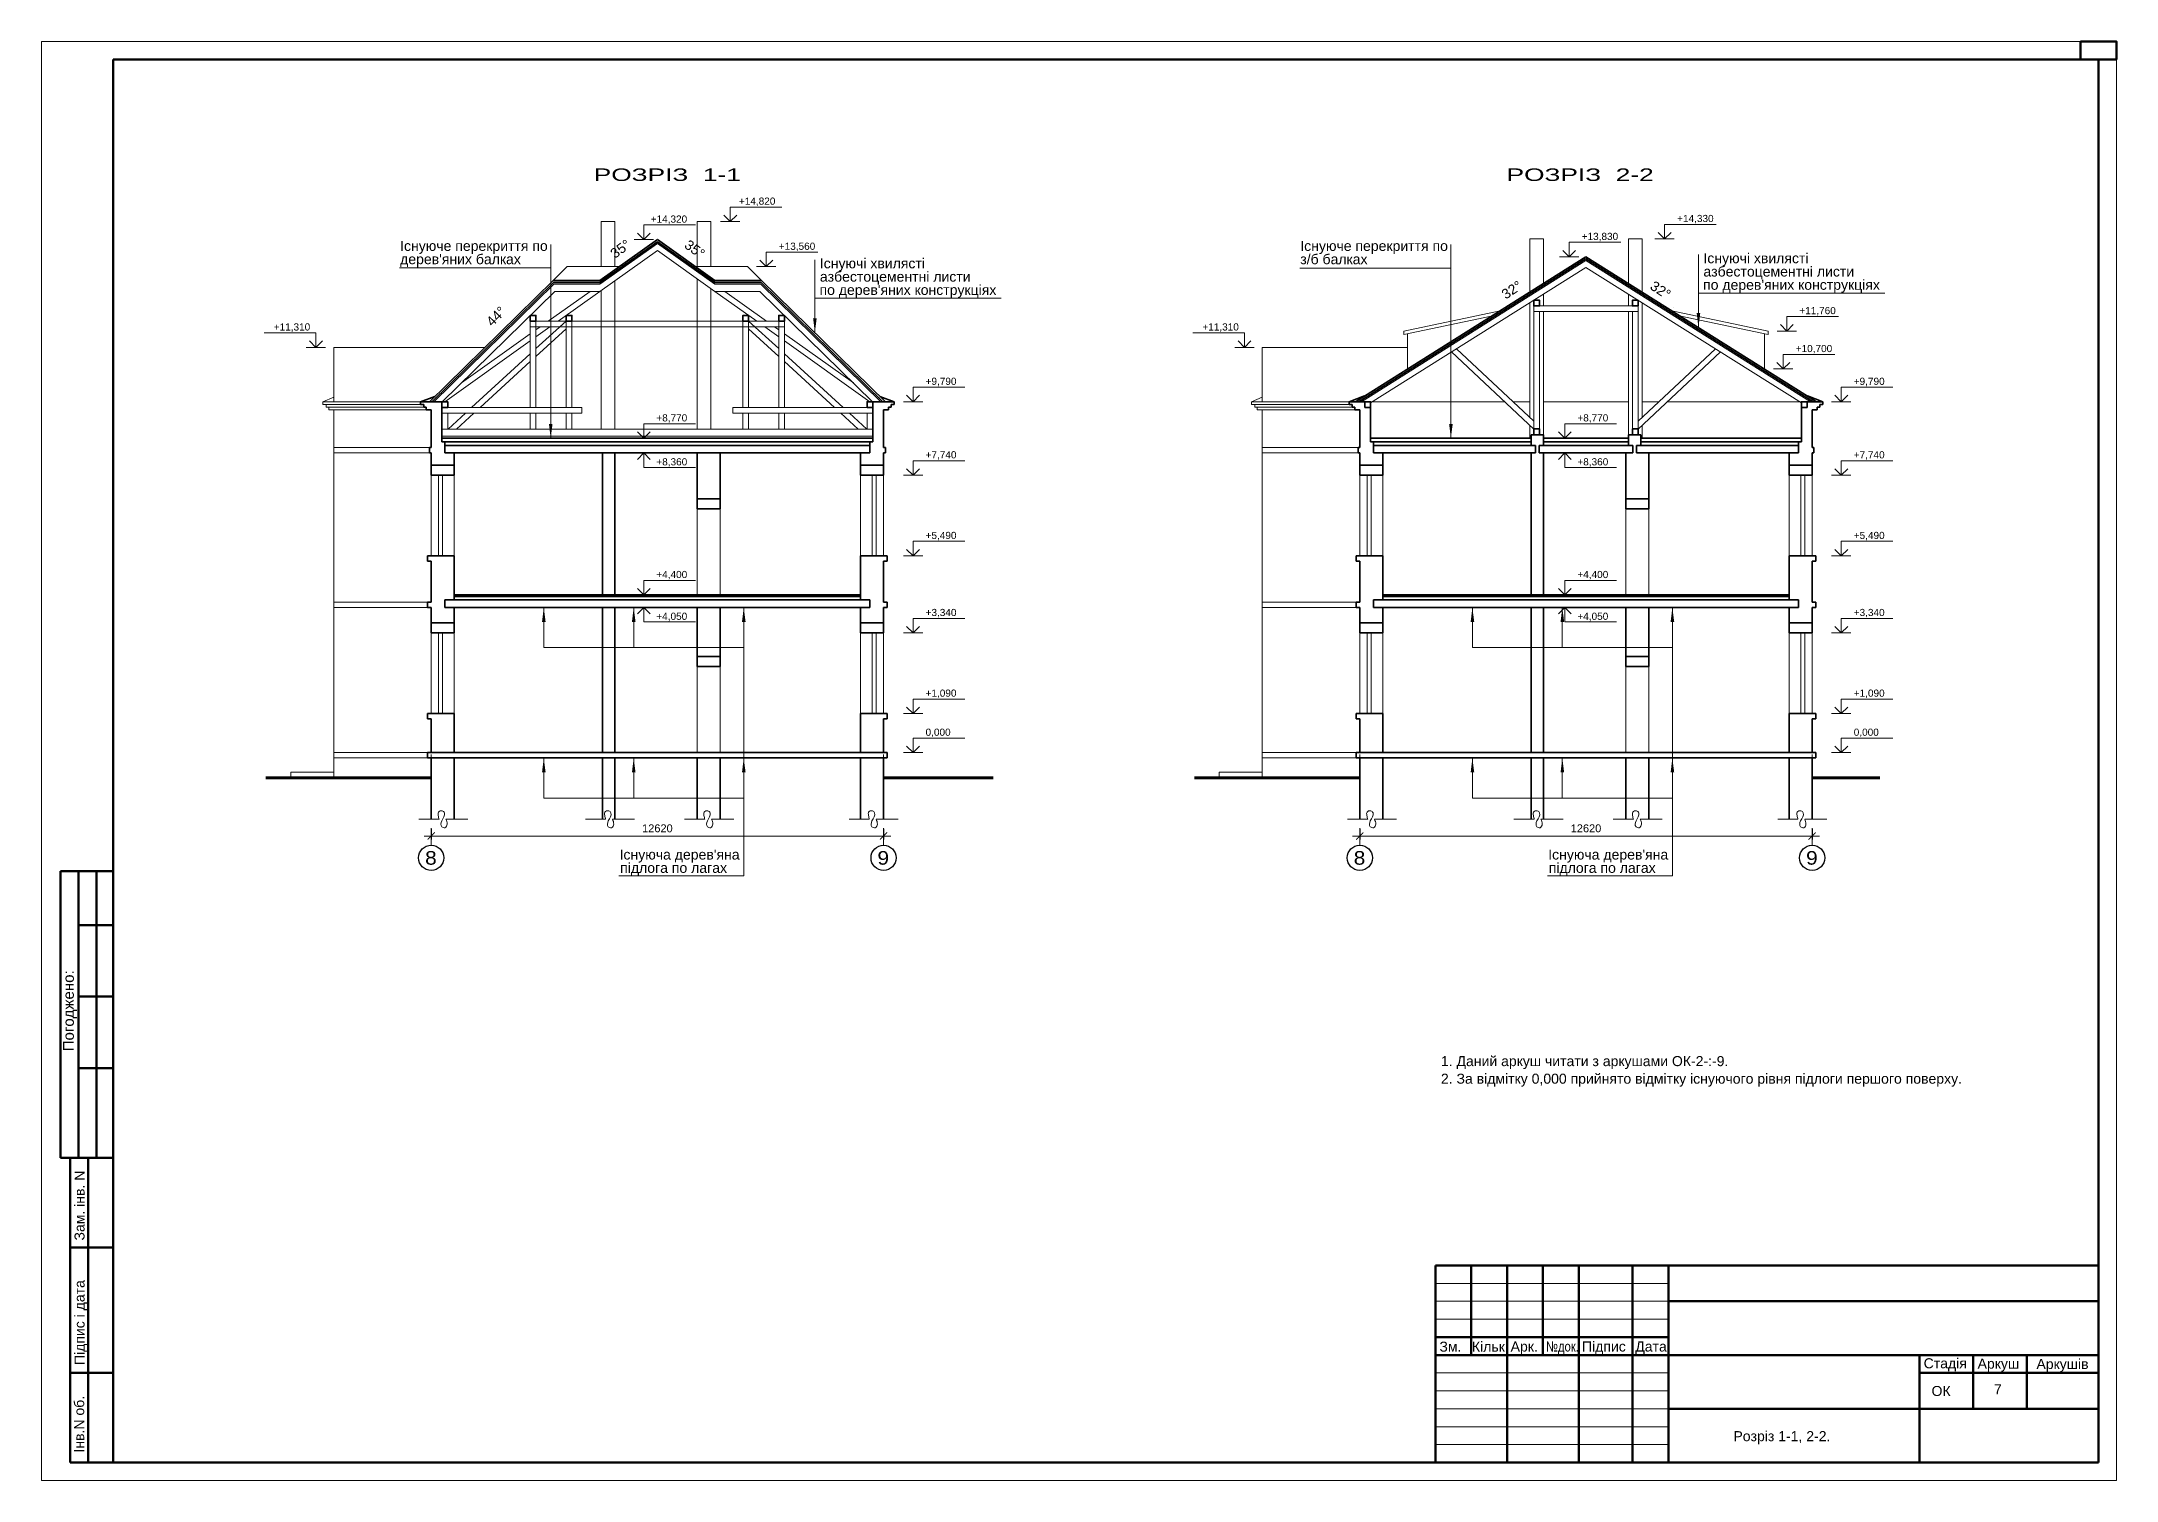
# Model space of a CAD drawing. Header units: millimetres. Extents: x 752233 to 2620908, y -654617 to -58944.
# Drawn here: x 1247107 to 1304997, y -312763 to -272613 of the extents above; entities that cross this region are included whole.
import ezdxf

# ---------------------------------------------------------------- set-up
doc = ezdxf.new("R2010")
doc.units = ezdxf.units.MM
doc.header["$LTSCALE"] = 90
doc.linetypes.add('DASHDOT', pattern=[25.4, 12.7, -6.35, 0, -6.35])
doc.layers.get('0').update_dxf_attribs({"lineweight": 15})
doc.layers.get('DefPoints').update_dxf_attribs({"color": 255, "lineweight": 9})
doc.layers.add('T', color=7, linetype='Continuous')
doc.styles.add('ar40', font='ar.shx', dxfattribs={"width": 0.8})
doc.styles.add('style2', font='ARIAL.TTF')
doc.styles.add('txt200', font='txt.shx', dxfattribs={"width": 0.9, "height": 200})
doc.dimstyles.new('ARKO_TICK_EXTLINES', dxfattribs={"dimscale": 100, "dimtxt": 2.2, "dimasz": 2, "dimexe": 1, "dimexo": 1, "dimgap": 1, "dimtad": 1, "dimdec": 0, "dimzin": 0, "dimtxsty": 'style2', "dimblk": 'ARCHTICK', "dimcen": 2, "dimdle": 2, "dimclrd": 5, "dimadec": 0, "dimazin": 0, "dimtfac": 1, "dimtdec": 0, "dimtix": 1, "dimtmove": 0, "dimatfit": 0, "dimfxl": 0, "dimtolj": 1, "dimtzin": 0, "dimlwd": 20, "dimarcsym": 0})

msp = doc.modelspace()

# ---------------------------------------------------------------- texts
at = {"color": 7, "linetype": 'Continuous', "style": 'style2'}
for s, p in [('Існуюче перекриття по', (1257111.7, -278455.6)), ('Існуюче перекриття по', (1282225.6, -278456)), ("дерев'яних балках", (1257111.7, -278826.6)), ('азбестоцементні листи', (1268821.9, -279313.6)), ('Існуючі хвилясті', (1268821.9, -278942.6)), ('з/б балках', (1282225.6, -278827)), ('азбестоцементні листи', (1293472.2, -279170.4)), ('Існуючі хвилясті', (1293472.2, -278799.4)), ("по дерев'яних конструкціях", (1268812.7, -279684)), ("по дерев'яних конструкціях", (1293462.9, -279540.7)), ("Існуюча дерев'яна", (1263235, -295437.9)), ("Існуюча дерев'яна", (1289142.5, -295437.9)), ('підлога по лагах', (1263251.3, -295808.9)), ('підлога по лагах', (1289158.7, -295808.9)), ('1. Даний аркуш читати з аркушами ОК-2-:-9.', (1286149, -301201.4)), ('2. За відмітку 0,000 прийнято відмітку існуючого рівня підлоги першого поверху.', (1286149, -301691.8)), ('Зм.', (1286107.2, -309168.8)), ('Кільк.', (1287013.6, -309170.1)), ('Арк.', (1288093.7, -309164.1)), ('Підпис', (1290085.1, -309164.1)), ('Дата', (1291571.4, -309164.1)), ('Стадія', (1299616.4, -309632.3)), ('Аркуш', (1301121.6, -309642.5)), ('Аркушів', (1302763.3, -309653.3)), ('ОК', (1299836.3, -310405.6)), ('7', (1301579.5, -310357.1)), ('Розріз 1-1, 2-2.', (1294309, -311665.8))]:
    msp.add_text(s, height=280, dxfattribs=at).set_placement(p)
for s, height, rotation, p in [('35%%D ', 275, 36.422858, (1263105, -278680.9)), ('35%%D ', 275, 323.577142, (1265016.1, -278344.5)), ('32%%D ', 275, 33.371343, (1287956.6, -279817.2)), ('32%%D ', 275, 326.628657, (1291958.1, -279502.8)), ('44%%D ', 275, 45.492779, (1259680.9, -280584.2)), ('Зам. iнв. N', 280, 90, (1248307.4, -306067.1)), ('Пiдпис i дата', 280, 90, (1248308.5, -309541.4)), ('Iнв.N об.', 280, 90, (1248297.5, -311984))]:
    msp.add_text(s, height=height, rotation=rotation, dxfattribs=at).set_placement(p)
for s, height, width, p in [('8', 380, 1.1, (1257808.1, -295581.3)), ('9', 380, 1.1, (1270428.1, -295581.3)), ('8', 380, 1.1, (1283715.6, -295581.3)), ('9', 380, 1.1, (1296335.6, -295581.3)), ('№док.', 280, 0.8, (1289079.2, -309164.1))]:
    msp.add_text(s, height=height, dxfattribs=dict(at, width=width)).set_placement(p)
at = {"color": 0, "lineweight": 15, "insert": (1247708.3, -300787.6), "char_height": 300, "attachment_point": 1, "rotation": 90, "style": 'txt200'}
msp.add_mtext('{\\fArial|b0|i0|c204|p34;\\W1;Погоджено:}', dxfattribs=at)
at = {"layer": 'T', "color": 7, "linetype": 'Continuous', "style": 'style2', "width": 1.5}
for s, p in [('РОЗРІЗ  1-1', (1262512.6, -276505)), ('РОЗРІЗ  2-2', (1287979.7, -276505))]:
    msp.add_text(s, height=350, dxfattribs=at).set_placement(p)

# ---------------------------------------------------------------- blocks, each defined once
blk = doc.blocks.new('otmet_tl')
at = {"color": 0, "linetype": 'ByBlock'}
for p, q in [((-16, 4.5), (0, 4.5)), ((-3, 0), (3, 0)), ((0, 0), (-2, 2)), ((0, 0), (0, 4.5)), ((2, 2), (0, 0))]:
    blk.add_line(p, q, dxfattribs=at)
at = {"color": 0, "linetype": 'ByBlock', "style": 'ar40', "width": 0.9}
blk.add_attdef('OTM', (-12.9, 5.7), '', height=2, dxfattribs=at)
blk = doc.blocks.new('_ArchTick')
at = {"color": 0, "linetype": 'ByBlock', "const_width": 0.15}
blk.add_lwpolyline([(-0.5, -0.5), (0.5, 0.5)], dxfattribs=at)
blk = doc.blocks.new('*D89')
at = {"color": 0, "lineweight": -2}
for p, q in [((1257979, -294581), (1257979, -294881)), ((1270599, -294581), (1270599, -294881))]:
    blk.add_line(p, q, dxfattribs=at)
at = {"color": 5, "lineweight": 20}
blk.add_line((1270799, -294781), (1257779, -294781), dxfattribs=at)
at = {"layer": 'DefPoints', "color": 0, "lineweight": 15}
for p in [(1257979, -294315), (1270599, -294378), (1257979, -294781)]:
    blk.add_point(p, dxfattribs=at)
at = {"color": 5, "lineweight": 20, "xscale": 200, "yscale": 200, "zscale": 200, "rotation": 180}
blk.add_blockref('_ArchTick', (1257979, -294781), dxfattribs=at)
at = {"color": 5, "lineweight": 20, "xscale": 200, "yscale": 200, "zscale": 200}
blk.add_blockref('_ArchTick', (1270599, -294781), dxfattribs=at)
at = {"color": 0, "lineweight": 15, "insert": (1264289, -294568), "char_height": 220, "attachment_point": 5, "style": 'style2'}
blk.add_mtext('\\A1;12620', dxfattribs=at)
blk = doc.blocks.new('*D90')
at = {"color": 0, "lineweight": -2}
for p, q in [((1283886, -294581), (1283886, -294881)), ((1296506, -294581), (1296506, -294881))]:
    blk.add_line(p, q, dxfattribs=at)
at = {"color": 5, "lineweight": 20}
blk.add_line((1296706, -294781), (1283686, -294781), dxfattribs=at)
at = {"layer": 'DefPoints', "color": 0, "lineweight": 15}
for p in [(1283886, -294315), (1296506, -294378), (1283886, -294781)]:
    blk.add_point(p, dxfattribs=at)
at = {"color": 5, "lineweight": 20, "xscale": 200, "yscale": 200, "zscale": 200, "rotation": 180}
blk.add_blockref('_ArchTick', (1283886, -294781), dxfattribs=at)
at = {"color": 5, "lineweight": 20, "xscale": 200, "yscale": 200, "zscale": 200}
blk.add_blockref('_ArchTick', (1296506, -294781), dxfattribs=at)
at = {"color": 0, "lineweight": 15, "insert": (1290196, -294568), "char_height": 220, "attachment_point": 5, "style": 'style2'}
blk.add_mtext('\\A1;12620', dxfattribs=at)

# ---------------------------------------------------------------- dimensions: what is measured, and where the dimension line sits
at = {"color": 250, "lineweight": 15}
for base, p1, p2, picture, middle in [((1257978.6, -294780.8), (1270598.6, -294378.4), (1257978.6, -294315), '*D89', (1264288.6, -294568.5)), ((1283886, -294780.8), (1296506, -294378.4), (1283886, -294315), '*D90', (1290196, -294568.5))]:
    dim = msp.add_linear_dim(base=base, p1=p1, p2=p2, dimstyle='ARKO_TICK_EXTLINES', override={"dimtmove": 1, "dimtfill": 1, "dimtfillclr": 7, "dimarcsym": 1}, dxfattribs=at)
    dim.commit()
    dim.dimension.update_dxf_attribs({"geometry": picture, "text_midpoint": middle})

# ---------------------------------------------------------------- linework, layer by layer
at = {"color": 250, "linetype": 'ByBlock', "ltscale": 4}
for p, q in [((1247106.5, -272613.1), (1247106.5, -312763.1)), ((1304996.5, -272613.1), (1247106.5, -272613.1)), ((1304996.5, -312763.1), (1304996.5, -272613.1)), ((1247106.5, -312763.1), (1304996.5, -312763.1))]:
    msp.add_line(p, q, dxfattribs=at)
at = {"color": 7, "lineweight": 50}
for p, q in [((1249106.5, -273113.1), (1249106.5, -312263.1)), ((1249106.5, -273113.1), (1304496.5, -273113.1)), ((1304496.5, -312263.1), (1304496.5, -273113.1)), ((1247636.4, -295765), (1249106.5, -295765)), ((1247636.4, -303760.5), (1247636.4, -295765)), ((1248136.4, -303760.5), (1248136.4, -295765)), ((1248636.4, -303760.5), (1248636.4, -295765)), ((1248136.4, -297265), (1249106.5, -297265)), ((1248136.4, -299260.5), (1249106.5, -299260.5)), ((1248136.4, -301260.5), (1249106.5, -301260.5)), ((1247636.4, -303760.5), (1249106.5, -303760.5)), ((1247906.5, -312263.1), (1247906.5, -303763.1)), ((1248406.5, -312263.1), (1248406.5, -303763.1)), ((1247906.5, -306263.1), (1249106.5, -306263.1)), ((1304496.5, -306763.1), (1285996.5, -306763.1)), ((1285996.5, -306763.1), (1304496.5, -306763.1)), ((1285996.5, -306763.1), (1285996.5, -312263.1)), ((1304496.5, -306763.1), (1285996.5, -306763.1)), ((1285996.5, -306763.1), (1285996.5, -312263.1)), ((1286996.5, -306763.1), (1286996.5, -309263.1)), ((1287996.5, -306763.1), (1287996.5, -312263.1)), ((1288996.5, -306763.1), (1288996.5, -309263.1)), ((1289996.5, -306763.1), (1289996.5, -312263.1)), ((1291496.5, -306763.1), (1291496.5, -312263.1)), ((1292496.5, -306763.1), (1292496.5, -312263.1)), ((1292496.5, -307763.1), (1304496.5, -307763.1)), ((1285996.5, -308763.1), (1292496.5, -308763.1)), ((1285996.5, -309263.1), (1304496.5, -309263.1)), ((1299496.5, -309263.1), (1299496.5, -312263.1)), ((1300996.5, -309263.1), (1300996.5, -310763.1)), ((1302496.5, -309263.1), (1302496.5, -310763.1)), ((1247906.5, -309763.1), (1249106.5, -309763.1)), ((1299496.5, -309763.1), (1304496.5, -309763.1)), ((1292496.5, -310763.1), (1304496.5, -310763.1)), ((1247906.5, -312263.1), (1304496.5, -312263.1))]:
    msp.add_line(p, q, dxfattribs=at)
at = {"color": 250, "lineweight": 15}
for p, q in [((1262718.6, -278894.9), (1262718.6, -277636.8)), ((1263098.6, -277636.8), (1262718.6, -277636.8)), ((1263098.6, -277636.8), (1263098.6, -278894.9)), ((1265398.6, -278894.9), (1265398.6, -277636.8)), ((1265778.6, -277636.8), (1265398.6, -277636.8)), ((1265778.6, -277636.8), (1265778.6, -278894.9)), ((1262685.2, -279388.3), (1264288.6, -278247.3)), ((1262685.2, -279584.7), (1264288.6, -278443.7)), ((1265892, -279388.3), (1264288.6, -278247.3)), ((1265892, -279584.7), (1264288.6, -278443.7)), ((1289006, -278120.7), (1288626, -278120.7)), ((1288626, -279607.2), (1288626, -278120.7)), ((1289006, -278120.7), (1289006, -279368.4)), ((1291766, -278120.7), (1291386, -278120.7)), ((1291386, -279368.4), (1291386, -278120.7)), ((1291766, -278120.7), (1291766, -279607.2)), ((1261773.4, -278894.9), (1261382.5, -279277.9)), ((1261773.4, -278894.9), (1263223.4, -278894.9)), ((1266803.8, -278894.9), (1265353.8, -278894.9)), ((1266803.8, -278894.9), (1267194.6, -279277.9)), ((1283930.7, -282663.7), (1290196, -278727)), ((1284186, -282692.2), (1290196, -278916)), ((1296461.4, -282663.7), (1290196, -278727)), ((1296206, -282692.2), (1290196, -278916)), ((1261398.4, -279388.3), (1258056, -282663.7)), ((1261426.6, -279584.7), (1258284.6, -282663.7)), ((1262409.2, -279584.7), (1261241.5, -280415.7)), ((1261398.4, -279388.3), (1262685.2, -279388.3)), ((1261426.6, -279584.7), (1262685.2, -279584.7)), ((1262685.2, -279584.7), (1261517.4, -280415.7)), ((1262718.6, -283425.7), (1262718.6, -279560.9)), ((1263098.6, -279290.5), (1263098.6, -283425.7)), ((1265398.6, -283425.7), (1265398.6, -279233.6)), ((1265778.6, -279504), (1265778.6, -283425.7)), ((1267178.8, -279388.3), (1265892, -279388.3)), ((1267150.5, -279584.7), (1265892, -279584.7)), ((1265892, -279584.7), (1267059.7, -280415.7)), ((1266167.9, -279584.7), (1267335.7, -280415.7)), ((1267150.5, -279584.7), (1270292.6, -282663.7)), ((1267178.8, -279388.3), (1270521.2, -282663.7)), ((1285117, -280690.6), (1287797.8, -280127.6)), ((1288626, -283099.8), (1288626, -279902.5)), ((1288740.6, -283425.7), (1288740.6, -279990.5)), ((1291651.5, -279990.5), (1288740.6, -279990.5)), ((1291651.5, -280150.5), (1288740.6, -280150.5)), ((1288900.6, -283425.7), (1288900.6, -280150.5)), ((1289006, -279663.7), (1289006, -279990.5)), ((1289006, -280150.5), (1289006, -283683.7)), ((1291386, -279990.5), (1291386, -279663.7)), ((1291386, -283683.7), (1291386, -280150.5)), ((1291491.5, -283425.7), (1291491.5, -280150.5)), ((1291651.5, -283425.7), (1291651.5, -279990.5)), ((1291766, -279902.5), (1291766, -283099.8)), ((1295275.1, -280690.6), (1292594.2, -280127.6)), ((1260742.1, -282823.7), (1260742.1, -280255.7)), ((1267835.1, -280415.7), (1260742.1, -280415.7)), ((1267835.1, -280575.7), (1260742.1, -280575.7)), ((1260902.1, -282823.7), (1260902.1, -280255.7)), ((1261742.3, -280415.7), (1260902.1, -281183.2)), ((1261016.6, -280575.7), (1260902.1, -280657.2)), ((1261292.6, -280575.7), (1260902.1, -280853.6)), ((1261742.3, -280632.4), (1260902.1, -281400)), ((1261742.3, -282823.7), (1261742.3, -280255.7)), ((1261902.3, -282823.7), (1261902.3, -280255.7)), ((1266674.9, -282823.7), (1266674.9, -280255.7)), ((1266834.9, -282823.7), (1266834.9, -280255.7)), ((1266834.9, -280415.7), (1267675.1, -281183.2)), ((1266834.9, -280632.4), (1267675.1, -281400)), ((1267284.6, -280575.7), (1267675.1, -280853.6)), ((1267560.5, -280575.7), (1267675.1, -280657.2)), ((1267675.1, -282823.7), (1267675.1, -280255.7)), ((1267835.1, -282823.7), (1267835.1, -280255.7)), ((1285117, -280792.8), (1287553.6, -280281)), ((1285117, -280690.6), (1285117, -280792.8)), ((1295275.1, -280792.8), (1292838.5, -280281)), ((1295275.1, -280690.6), (1295275.1, -280792.8)), ((1255258.6, -282663.7), (1255258.6, -281146.6)), ((1255258.6, -281146.6), (1259475.6, -281146.6)), ((1260742.1, -280967.5), (1258358.6, -282663.7)), ((1260742.1, -280771.1), (1258820.3, -282138.7)), ((1260742.1, -281329.4), (1259106.4, -282823.7)), ((1267835.1, -280771.1), (1269756.9, -282138.7)), ((1267835.1, -280967.5), (1270218.6, -282663.7)), ((1267835.1, -281329.4), (1269470.7, -282823.7)), ((1281166, -282663.7), (1281166, -281146.6)), ((1281166, -281146.6), (1285217, -281146.6)), ((1285217, -280771.8), (1285217, -281749.2)), ((1288740.6, -283425.7), (1286439.5, -281276.3)), ((1288740.6, -283206.8), (1286579.6, -281188.3)), ((1291651.5, -283206.8), (1293812.5, -281188.3)), ((1291651.5, -283425.7), (1293952.6, -281276.3)), ((1295175.1, -280771.8), (1295175.1, -281749.2)), ((1260742.1, -281546.1), (1259343.7, -282823.7)), ((1267835.1, -281546.1), (1269233.5, -282823.7)), ((1254958.6, -282663.7), (1255258.6, -282537.3)), ((1254958.6, -282738.7), (1254958.6, -282663.7)), ((1257678.6, -282663.7), (1254958.6, -282663.7)), ((1254958.6, -282738.7), (1255048.6, -282738.7)), ((1255048.6, -282813.7), (1255048.6, -282738.7)), ((1257678.6, -282738.7), (1255048.6, -282738.7)), ((1255048.6, -282813.7), (1255118.6, -282813.7)), ((1255118.6, -282888.7), (1255118.6, -282813.7)), ((1257768.6, -282813.7), (1255118.6, -282813.7)), ((1255118.6, -282888.7), (1255258.6, -282888.7)), ((1257838.6, -282888.7), (1255208.6, -282888.7)), ((1255258.6, -293153.7), (1255258.6, -282888.7)), ((1258278.6, -283425.7), (1258278.6, -282663.7)), ((1262185.6, -282823.7), (1258278.6, -282823.7)), ((1262185.6, -282983.7), (1258278.6, -282983.7)), ((1258438.6, -282823.7), (1258438.6, -282663.7)), ((1258438.6, -283425.7), (1258438.6, -282983.7)), ((1258931.3, -282983.7), (1258447.4, -283425.7)), ((1259168.5, -282983.7), (1258684.6, -283425.7)), ((1260742.1, -283425.7), (1260742.1, -282983.7)), ((1260902.1, -283425.7), (1260902.1, -282983.7)), ((1261742.3, -283425.7), (1261742.3, -282983.7)), ((1261902.3, -283425.7), (1261902.3, -282983.7)), ((1262185.6, -282983.7), (1262185.6, -282823.7)), ((1266391.5, -282823.7), (1270298.6, -282823.7)), ((1266391.5, -282983.7), (1266391.5, -282823.7)), ((1266391.5, -282983.7), (1270298.6, -282983.7)), ((1266674.9, -283425.7), (1266674.9, -282983.7)), ((1266834.9, -283425.7), (1266834.9, -282983.7)), ((1267675.1, -283425.7), (1267675.1, -282983.7)), ((1267835.1, -283425.7), (1267835.1, -282983.7)), ((1269408.6, -282983.7), (1269892.5, -283425.7)), ((1269645.9, -282983.7), (1270129.7, -283425.7)), ((1270138.6, -283425.7), (1270138.6, -282983.7)), ((1280866, -282663.7), (1281166, -282537.3)), ((1280866, -282738.7), (1280866, -282663.7)), ((1283586, -282663.7), (1280866, -282663.7)), ((1280866, -282738.7), (1280956, -282738.7)), ((1280956, -282813.7), (1280956, -282738.7)), ((1283586, -282738.7), (1280956, -282738.7)), ((1280956, -282813.7), (1281026, -282813.7)), ((1281026, -282888.7), (1281026, -282813.7)), ((1283676, -282813.7), (1281026, -282813.7)), ((1281026, -282888.7), (1281166, -282888.7)), ((1283746, -282888.7), (1281116, -282888.7)), ((1281166, -293153.7), (1281166, -282888.7)), ((1284186, -283425.7), (1284186, -282663.7)), ((1287924.8, -282663.7), (1284186, -282663.7)), ((1288626, -282663.7), (1288159.2, -282663.7)), ((1291386, -282663.7), (1289006, -282663.7)), ((1292232.9, -282663.7), (1291766, -282663.7)), ((1296206, -282663.7), (1292467.3, -282663.7)), ((1270298.6, -283425.7), (1258278.6, -283425.7)), ((1270298.6, -283625.7), (1258278.6, -283625.7)), ((1288626, -283683.7), (1288626, -283318.7)), ((1291766, -283318.7), (1291766, -283683.7)), ((1257928.6, -283943.7), (1255258.6, -283943.7)), ((1257928.6, -284093.7), (1255258.6, -284093.7)), ((1283836, -283943.7), (1281166, -283943.7)), ((1283836, -284093.7), (1281166, -284093.7)), ((1257978.6, -284713.7), (1257978.6, -286963.7)), ((1258182, -284713.7), (1258182, -286963.7)), ((1258298.6, -284713.7), (1258298.6, -286963.7)), ((1258618.6, -284713.7), (1258618.6, -286963.7)), ((1269958.6, -284713.7), (1269958.6, -286963.7)), ((1270278.6, -284713.7), (1270278.6, -286963.7)), ((1270395.2, -284713.7), (1270395.2, -286963.7)), ((1270598.6, -284713.7), (1270598.6, -286963.7)), ((1283886, -284713.7), (1283886, -286963.7)), ((1284089.4, -284713.7), (1284089.4, -286963.7)), ((1284206, -284713.7), (1284206, -286963.7)), ((1284526, -284713.7), (1284526, -286963.7)), ((1295866, -284713.7), (1295866, -286963.7)), ((1296186, -284713.7), (1296186, -286963.7)), ((1296302.6, -284713.7), (1296302.6, -286963.7)), ((1296506, -284713.7), (1296506, -286963.7)), ((1265398.6, -285653.7), (1265398.6, -288053.7)), ((1266038.6, -285653.7), (1266038.6, -288053.7)), ((1291306, -285653.7), (1291306, -288053.7)), ((1291946, -285653.7), (1291946, -288053.7)), ((1257878.6, -288253.7), (1255258.6, -288253.7)), ((1283786, -288253.7), (1281166, -288253.7)), ((1257878.6, -288403.7), (1255258.6, -288403.7)), ((1283786, -288403.7), (1281166, -288403.7)), ((1257978.6, -289113.7), (1257978.6, -291363.7)), ((1258182, -289113.7), (1258182, -291363.7)), ((1258298.6, -289113.7), (1258298.6, -291363.7)), ((1258618.6, -289113.7), (1258618.6, -291363.7)), ((1269958.6, -289113.7), (1269958.6, -291363.7)), ((1270278.6, -289113.7), (1270278.6, -291363.7)), ((1270395.2, -289113.7), (1270395.2, -291363.7)), ((1270598.6, -289113.7), (1270598.6, -291363.7)), ((1283886, -289113.7), (1283886, -291363.7)), ((1284089.4, -289113.7), (1284089.4, -291363.7)), ((1284206, -289113.7), (1284206, -291363.7)), ((1284526, -289113.7), (1284526, -291363.7)), ((1295866, -289113.7), (1295866, -291363.7)), ((1296186, -289113.7), (1296186, -291363.7)), ((1296302.6, -289113.7), (1296302.6, -291363.7)), ((1296506, -289113.7), (1296506, -291363.7)), ((1265398.6, -290053.7), (1265398.6, -292453.7)), ((1266038.6, -290053.7), (1266038.6, -292453.7)), ((1291306, -290053.7), (1291306, -292453.7)), ((1291946, -290053.7), (1291946, -292453.7)), ((1257878.6, -292453.7), (1255258.6, -292453.7)), ((1257878.6, -292603.7), (1255258.6, -292603.7)), ((1283786, -292453.7), (1281166, -292453.7)), ((1283786, -292603.7), (1281166, -292603.7)), ((1254058.6, -293003.7), (1254058.6, -293153.7)), ((1255258.6, -293003.7), (1254058.6, -293003.7)), ((1279966, -293003.7), (1279966, -293153.7)), ((1281166, -293003.7), (1279966, -293003.7)), ((1257633.3, -294315), (1258198.5, -294315)), ((1258386.6, -294315), (1259005, -294315)), ((1262279.7, -294315), (1262844.9, -294315)), ((1263033, -294315), (1263651.4, -294315)), ((1265046, -294315), (1265611.2, -294315)), ((1265799.3, -294315), (1266417.7, -294315)), ((1269636.4, -294315), (1270201.5, -294315)), ((1270389.7, -294315), (1271008, -294315)), ((1283540.7, -294315), (1284105.9, -294315)), ((1284294, -294315), (1284912.4, -294315)), ((1288187.2, -294315), (1288752.3, -294315)), ((1288940.5, -294315), (1289558.8, -294315)), ((1290953.5, -294315), (1291518.7, -294315)), ((1291706.8, -294315), (1292325.1, -294315)), ((1295543.8, -294315), (1296109, -294315)), ((1296297.1, -294315), (1296915.5, -294315))]:
    msp.add_line(p, q, dxfattribs=at)
at = {"lineweight": 13}
for p, q in [((1261312.1, -283683.3), (1261312.1, -278278.2)), ((1286426, -283683.7), (1286426, -278278.6)), ((1268682, -280734.5), (1268682, -278702.9)), ((1293332.2, -280591.2), (1293332.2, -278559.6))]:
    msp.add_line(p, q, dxfattribs=at)
at = {"color": 250, "lineweight": 35}
for p, q in [((1262685.2, -279277.9), (1264288.6, -278136.8)), ((1262685.2, -279339.2), (1264288.6, -278198.2)), ((1265892, -279277.9), (1264288.6, -278136.8)), ((1265892, -279339.2), (1264288.6, -278198.2)), ((1283761.5, -282663.7), (1290196, -278620.7)), ((1283855.5, -282663.7), (1290196, -278679.8)), ((1296630.5, -282663.7), (1290196, -278620.7)), ((1296536.6, -282663.7), (1290196, -278679.8)), ((1261382.5, -279277.9), (1257927.4, -282663.7)), ((1261391.4, -279339.2), (1257998.8, -282663.7)), ((1261382.5, -279277.9), (1262685.2, -279277.9)), ((1261391.4, -279339.2), (1262685.2, -279339.2)), ((1267194.6, -279277.9), (1265892, -279277.9)), ((1267185.8, -279339.2), (1265892, -279339.2)), ((1267185.8, -279339.2), (1270578.3, -282663.7)), ((1267194.6, -279277.9), (1270649.8, -282663.7)), ((1257678.6, -282663.7), (1258079.6, -282514.6)), ((1257678.6, -282663.7), (1258278.6, -282663.7)), ((1257678.6, -282738.7), (1257678.6, -282663.7)), ((1257678.6, -282738.7), (1257768.6, -282738.7)), ((1257768.6, -282813.7), (1257768.6, -282738.7)), ((1257768.6, -282813.7), (1257838.6, -282813.7)), ((1257838.6, -282888.7), (1257838.6, -282813.7)), ((1257838.6, -282888.7), (1257978.6, -282888.7)), ((1257978.6, -283943.7), (1257978.6, -282888.7)), ((1258278.6, -283783.7), (1258278.6, -282663.7)), ((1270898.6, -282663.7), (1270298.6, -282663.7)), ((1270298.6, -283783.7), (1270298.6, -282663.7)), ((1270898.6, -282663.7), (1270497.6, -282514.6)), ((1270738.6, -282888.7), (1270598.6, -282888.7)), ((1270598.6, -283943.7), (1270598.6, -282888.7)), ((1270808.6, -282813.7), (1270738.6, -282813.7)), ((1270738.6, -282888.7), (1270738.6, -282813.7)), ((1270898.6, -282738.7), (1270808.6, -282738.7)), ((1270808.6, -282813.7), (1270808.6, -282738.7)), ((1270898.6, -282738.7), (1270898.6, -282663.7)), ((1283586, -282663.7), (1284016, -282503.8)), ((1283586, -282663.7), (1284186, -282663.7)), ((1283586, -282738.7), (1283586, -282663.7)), ((1283586, -282738.7), (1283676, -282738.7)), ((1283676, -282813.7), (1283676, -282738.7)), ((1283676, -282813.7), (1283746, -282813.7)), ((1283746, -282888.7), (1283746, -282813.7)), ((1283746, -282888.7), (1283886, -282888.7)), ((1283886, -283943.7), (1283886, -282888.7)), ((1284186, -283783.7), (1284186, -282663.7)), ((1296806, -282663.7), (1296206, -282663.7)), ((1296206, -283783.7), (1296206, -282663.7)), ((1296806, -282663.7), (1296376.1, -282503.8)), ((1296506, -283943.7), (1296506, -282888.7)), ((1296646, -282888.7), (1296506, -282888.7)), ((1296716, -282813.7), (1296646, -282813.7)), ((1296646, -282888.7), (1296646, -282813.7)), ((1296806, -282738.7), (1296716, -282738.7)), ((1296716, -282813.7), (1296716, -282738.7)), ((1296806, -282738.7), (1296806, -282663.7)), ((1289006, -283583.7), (1288666, -283583.7)), ((1288666, -283883.7), (1288666, -283583.7)), ((1289006, -283883.7), (1289006, -283583.7)), ((1291386, -283883.7), (1291386, -283583.7)), ((1291386, -283583.7), (1291726, -283583.7)), ((1291726, -283883.7), (1291726, -283583.7)), ((1257978.6, -283943.7), (1257928.6, -283943.7)), ((1257928.6, -284093.7), (1257928.6, -283943.7)), ((1257978.6, -284093.7), (1257928.6, -284093.7)), ((1257978.6, -284713.7), (1257978.6, -284093.7)), ((1270298.6, -283683.7), (1258278.6, -283683.7)), ((1270298.6, -283783.7), (1258278.6, -283783.7)), ((1258358.6, -284093.7), (1258358.6, -283783.7)), ((1270218.6, -283883.7), (1258358.6, -283883.7)), ((1258358.6, -284093.7), (1258358.6, -283883.7)), ((1270218.6, -284093.7), (1258358.6, -284093.7)), ((1258618.6, -284713.7), (1258618.6, -284093.7)), ((1262758.6, -288053.7), (1262758.6, -284093.7)), ((1263098.6, -288053.7), (1263098.6, -284093.7)), ((1265398.6, -285653.7), (1265398.6, -284093.7)), ((1266038.6, -285653.7), (1266038.6, -284093.7)), ((1269958.6, -284713.7), (1269958.6, -284093.7)), ((1270218.6, -284093.7), (1270218.6, -283783.7)), ((1270648.6, -283943.7), (1270598.6, -283943.7)), ((1270598.6, -284713.7), (1270598.6, -284093.7)), ((1270648.6, -284093.7), (1270598.6, -284093.7)), ((1270648.6, -284093.7), (1270648.6, -283943.7)), ((1283886, -283943.7), (1283836, -283943.7)), ((1283836, -284093.7), (1283836, -283943.7)), ((1283886, -284093.7), (1283836, -284093.7)), ((1283886, -284713.7), (1283886, -284093.7)), ((1288666, -283683.7), (1284186, -283683.7)), ((1288666, -283783.7), (1284186, -283783.7)), ((1284266, -284093.7), (1284266, -283783.7)), ((1284266, -284093.7), (1284266, -283883.7)), ((1288786, -283883.7), (1284266, -283883.7)), ((1288786, -284093.7), (1284266, -284093.7)), ((1284526, -284713.7), (1284526, -284093.7)), ((1288666, -288053.7), (1288666, -284093.7)), ((1288786, -284093.7), (1288786, -283883.7)), ((1288886, -284093.7), (1288886, -283883.7)), ((1291506, -283883.7), (1288886, -283883.7)), ((1291506, -284093.7), (1288886, -284093.7)), ((1291386, -283683.7), (1289006, -283683.7)), ((1291386, -283783.7), (1289006, -283783.7)), ((1289006, -288053.7), (1289006, -284093.7)), ((1291306, -285653.7), (1291306, -284093.7)), ((1291506, -284093.7), (1291506, -283883.7)), ((1296126, -283883.7), (1291606, -283883.7)), ((1291606, -284093.7), (1291606, -283883.7)), ((1296126, -284093.7), (1291606, -284093.7)), ((1296206, -283683.7), (1291726, -283683.7)), ((1296206, -283783.7), (1291726, -283783.7)), ((1291946, -285653.7), (1291946, -284093.7)), ((1295866, -284713.7), (1295866, -284093.7)), ((1296126, -284093.7), (1296126, -283783.7)), ((1296556, -283943.7), (1296506, -283943.7)), ((1296506, -284713.7), (1296506, -284093.7)), ((1296556, -284093.7), (1296506, -284093.7)), ((1296556, -284093.7), (1296556, -283943.7)), ((1258618.6, -284433.7), (1257978.6, -284433.7)), ((1258618.6, -284713.7), (1257978.6, -284713.7)), ((1270598.6, -284433.7), (1269958.6, -284433.7)), ((1270598.6, -284713.7), (1269958.6, -284713.7)), ((1284526, -284433.7), (1283886, -284433.7)), ((1284526, -284713.7), (1283886, -284713.7)), ((1296506, -284433.7), (1295866, -284433.7)), ((1296506, -284713.7), (1295866, -284713.7)), ((1266038.6, -285373.7), (1265398.6, -285373.7)), ((1291946, -285373.7), (1291306, -285373.7)), ((1266038.6, -285653.7), (1265398.6, -285653.7)), ((1291946, -285653.7), (1291306, -285653.7)), ((1258618.6, -286963.7), (1257878.6, -286963.7)), ((1257878.6, -287113.7), (1257878.6, -286963.7)), ((1257878.6, -287113.7), (1257978.6, -287113.7)), ((1257978.6, -288253.7), (1257978.6, -287113.7)), ((1258618.6, -288193.7), (1258618.6, -286963.7)), ((1269958.6, -288193.7), (1269958.6, -286963.7)), ((1270698.6, -286963.7), (1269958.6, -286963.7)), ((1270598.6, -288253.7), (1270598.6, -287113.7)), ((1270698.6, -287113.7), (1270598.6, -287113.7)), ((1270698.6, -287113.7), (1270698.6, -286963.7)), ((1284526, -286963.7), (1283786, -286963.7)), ((1283786, -287113.7), (1283786, -286963.7)), ((1283786, -287113.7), (1283886, -287113.7)), ((1283886, -288253.7), (1283886, -287113.7)), ((1284526, -288193.7), (1284526, -286963.7)), ((1295866, -288193.7), (1295866, -286963.7)), ((1296606, -286963.7), (1295866, -286963.7)), ((1296506, -288253.7), (1296506, -287113.7)), ((1296606, -287113.7), (1296506, -287113.7)), ((1296606, -287113.7), (1296606, -286963.7)), ((1257878.6, -288403.7), (1257878.6, -288253.7)), ((1257978.6, -288253.7), (1257878.6, -288253.7)), ((1258358.6, -288403.7), (1258358.6, -288193.7)), ((1270218.6, -288193.7), (1258358.6, -288193.7)), ((1269958.6, -288053.7), (1258618.6, -288053.7)), ((1269958.6, -288093.7), (1258618.6, -288093.7)), ((1270218.6, -288403.7), (1270218.6, -288193.7)), ((1270698.6, -288253.7), (1270598.6, -288253.7)), ((1270698.6, -288403.7), (1270698.6, -288253.7)), ((1283886, -288253.7), (1283786, -288253.7)), ((1283786, -288403.7), (1283786, -288253.7)), ((1284266, -288403.7), (1284266, -288193.7)), ((1296126, -288193.7), (1284266, -288193.7)), ((1295866, -288053.7), (1284526, -288053.7)), ((1295866, -288093.7), (1284526, -288093.7)), ((1296126, -288403.7), (1296126, -288193.7)), ((1296606, -288253.7), (1296506, -288253.7)), ((1296606, -288403.7), (1296606, -288253.7)), ((1257978.6, -288403.7), (1257878.6, -288403.7)), ((1257978.6, -289113.7), (1257978.6, -288403.7)), ((1258618.6, -288833.7), (1257978.6, -288833.7)), ((1270218.6, -288403.7), (1258358.6, -288403.7)), ((1258618.6, -289113.7), (1258618.6, -288403.7)), ((1262758.6, -292453.7), (1262758.6, -288403.7)), ((1263098.6, -292453.7), (1263098.6, -288403.7)), ((1265398.6, -290053.7), (1265398.6, -288403.7)), ((1266038.6, -290053.7), (1266038.6, -288403.7)), ((1269958.6, -289113.7), (1269958.6, -288403.7)), ((1270598.6, -288833.7), (1269958.6, -288833.7)), ((1270698.6, -288403.7), (1270598.6, -288403.7)), ((1270598.6, -289113.7), (1270598.6, -288403.7)), ((1283886, -288403.7), (1283786, -288403.7)), ((1283886, -289113.7), (1283886, -288403.7)), ((1284526, -288833.7), (1283886, -288833.7)), ((1296126, -288403.7), (1284266, -288403.7)), ((1284526, -289113.7), (1284526, -288403.7)), ((1288666, -292453.7), (1288666, -288403.7)), ((1289006, -292453.7), (1289006, -288403.7)), ((1291306, -290053.7), (1291306, -288403.7)), ((1291946, -290053.7), (1291946, -288403.7)), ((1295866, -289113.7), (1295866, -288403.7)), ((1296506, -288833.7), (1295866, -288833.7)), ((1296506, -289113.7), (1296506, -288403.7)), ((1296606, -288403.7), (1296506, -288403.7)), ((1258618.6, -289113.7), (1257978.6, -289113.7)), ((1270598.6, -289113.7), (1269958.6, -289113.7)), ((1284526, -289113.7), (1283886, -289113.7)), ((1296506, -289113.7), (1295866, -289113.7)), ((1266038.6, -289773.7), (1265398.6, -289773.7)), ((1291946, -289773.7), (1291306, -289773.7)), ((1266038.6, -290053.7), (1265398.6, -290053.7)), ((1291946, -290053.7), (1291306, -290053.7)), ((1258618.6, -291363.7), (1257878.6, -291363.7)), ((1257878.6, -291513.7), (1257878.6, -291363.7)), ((1257878.6, -291513.7), (1257978.6, -291513.7)), ((1257978.6, -292453.7), (1257978.6, -291513.7)), ((1258618.6, -292453.7), (1258618.6, -291363.7)), ((1269958.6, -292453.7), (1269958.6, -291363.7)), ((1270698.6, -291363.7), (1269958.6, -291363.7)), ((1270598.6, -292453.7), (1270598.6, -291513.7)), ((1270698.6, -291513.7), (1270598.6, -291513.7)), ((1270698.6, -291513.7), (1270698.6, -291363.7)), ((1284526, -291363.7), (1283786, -291363.7)), ((1283786, -291513.7), (1283786, -291363.7)), ((1283786, -291513.7), (1283886, -291513.7)), ((1283886, -292453.7), (1283886, -291513.7)), ((1284526, -292453.7), (1284526, -291363.7)), ((1295866, -292453.7), (1295866, -291363.7)), ((1296606, -291363.7), (1295866, -291363.7)), ((1296506, -292453.7), (1296506, -291513.7)), ((1296606, -291513.7), (1296506, -291513.7)), ((1296606, -291513.7), (1296606, -291363.7)), ((1270698.6, -292453.7), (1257878.6, -292453.7)), ((1257878.6, -292603.7), (1257878.6, -292453.7)), ((1270698.6, -292603.7), (1257878.6, -292603.7)), ((1257978.6, -294315), (1257978.6, -292603.7)), ((1258618.6, -294315), (1258618.6, -292603.7)), ((1262758.6, -294315), (1262758.6, -292603.7)), ((1263098.6, -294315), (1263098.6, -292603.7)), ((1265398.6, -294315), (1265398.6, -292603.7)), ((1266038.6, -294315), (1266038.6, -292603.7)), ((1269958.6, -294315), (1269958.6, -292603.7)), ((1270598.6, -294315), (1270598.6, -292603.7)), ((1270698.6, -292603.7), (1270698.6, -292453.7)), ((1283786, -292603.7), (1283786, -292453.7)), ((1296606, -292453.7), (1283786, -292453.7)), ((1296606, -292603.7), (1283786, -292603.7)), ((1283886, -294315), (1283886, -292603.7)), ((1284526, -294315), (1284526, -292603.7)), ((1288666, -294315), (1288666, -292603.7)), ((1289006, -294315), (1289006, -292603.7)), ((1291306, -294315), (1291306, -292603.7)), ((1291946, -294315), (1291946, -292603.7)), ((1295866, -294315), (1295866, -292603.7)), ((1296506, -294315), (1296506, -292603.7)), ((1296606, -292603.7), (1296606, -292453.7))]:
    msp.add_line(p, q, dxfattribs=at)
at = {"color": 6}
for p, q in [((1261119.1, -289522.8), (1266698, -289522.8)), ((1287026.5, -289522.8), (1292605.5, -289522.8)), ((1261119.1, -293722.8), (1266698, -293722.8)), ((1287026.5, -293722.8), (1292605.5, -293722.8))]:
    msp.add_line(p, q, dxfattribs=at)
at = {"color": 1, "linetype": 'DASHDOT', "ltscale": 0.9}
for p, q in [((1257978.6, -292505.6), (1257978.6, -295039.4)), ((1270598.6, -292505.6), (1270598.6, -295039.4)), ((1283886, -292505.6), (1283886, -295039.4)), ((1296506, -292505.6), (1296506, -295039.4))]:
    msp.add_line(p, q, dxfattribs=at)
at = {"color": 250, "lineweight": 60}
for p, q in [((1257978.6, -293153.7), (1253364.5, -293153.7)), ((1273655.3, -293153.7), (1270598.6, -293153.7)), ((1283886, -293153.7), (1279271.9, -293153.7)), ((1298398.1, -293153.7), (1296506, -293153.7))]:
    msp.add_line(p, q, dxfattribs=at)
at = {"color": 0}
for p, q in [((1285996.5, -307263.1), (1292496.5, -307263.1)), ((1285996.5, -307763.1), (1292496.5, -307763.1)), ((1285996.5, -308263.1), (1292496.5, -308263.1)), ((1285996.5, -309763.1), (1292496.5, -309763.1)), ((1285996.5, -310263.1), (1292496.5, -310263.1)), ((1285996.5, -310763.1), (1292496.5, -310763.1)), ((1285996.5, -311263.1), (1292496.5, -311263.1))]:
    msp.add_line(p, q, dxfattribs=at)
at = {"color": 7, "linetype": 'Continuous'}
msp.add_line((1285996.5, -311763.1), (1292496.5, -311763.1), dxfattribs=at)
at = {"color": 7, "lineweight": 50}
msp.add_lwpolyline([(1303996.5, -272613.1), (1304996.5, -272613.1), (1304996.5, -273113.1), (1303996.5, -273113.1), (1303996.5, -272613.1)], dxfattribs=at)
at = {"color": 7, "ltscale": 0.9}
for points in [[(1262902, -278912.2, 0, 100, 0), (1263223.9, -278674.7, 0, 0, 0), (1263706.7, -278318.5, 0, 0, 0)], [(1265675.1, -278912.2, 0, 100, 0), (1265353.3, -278674.7, 0, 0, 0), (1264870.5, -278318.5, 0, 0, 0)], [(1287745.7, -280034.6, 0, 100, 0), (1288079.7, -279814.6, 0, 0, 0), (1288580.8, -279484.5, 0, 0, 0)], [(1292646.4, -280034.6, 0, 100, 0), (1292312.3, -279814.6, 0, 0, 0), (1291811.3, -279484.5, 0, 0, 0)], [(1259516.9, -280844.6, 0, 100, 0), (1259797.3, -280559.4, 0, 0, 0), (1260217.9, -280131.5, 0, 0, 0)]]:
    msp.add_lwpolyline(points, format="xyseb", dxfattribs=at)
for points in [[(1257098.5, -278932.6), (1261312.1, -278932.6)], [(1282212.4, -278932.9), (1286426, -278932.9)], [(1268682, -279775.2), (1273878.5, -279775.2)], [(1293332.2, -279632), (1298528.7, -279632)]]:
    msp.add_lwpolyline(points)
at = {"color": 250, "lineweight": 35}
for points in [[(1288740.6, -279830.5), (1288900.6, -279830.5), (1288900.6, -279990.5), (1288740.6, -279990.5), (1288740.6, -279830.5)], [(1291651.5, -279830.5), (1291491.5, -279830.5), (1291491.5, -279990.5), (1291651.5, -279990.5), (1291651.5, -279830.5)], [(1260742.1, -280255.7), (1260902.1, -280255.7), (1260902.1, -280415.7), (1260742.1, -280415.7), (1260742.1, -280255.7)], [(1261742.3, -280255.7), (1261902.3, -280255.7), (1261902.3, -280415.7), (1261742.3, -280415.7), (1261742.3, -280255.7)], [(1266834.9, -280255.7), (1266674.9, -280255.7), (1266674.9, -280415.7), (1266834.9, -280415.7), (1266834.9, -280255.7)], [(1267835.1, -280255.7), (1267675.1, -280255.7), (1267675.1, -280415.7), (1267835.1, -280415.7), (1267835.1, -280255.7)], [(1258278.6, -282663.7), (1258438.6, -282663.7), (1258438.6, -282823.7), (1258278.6, -282823.7), (1258278.6, -282663.7)], [(1270298.6, -282663.7), (1270138.6, -282663.7), (1270138.6, -282823.7), (1270298.6, -282823.7), (1270298.6, -282663.7)], [(1284026, -282663.7), (1284186, -282663.7), (1284186, -282823.7), (1284026, -282823.7), (1284026, -282663.7)], [(1296366, -282663.7), (1296206, -282663.7), (1296206, -282823.7), (1296366, -282823.7), (1296366, -282663.7)], [(1288740.6, -283423.7), (1288900.6, -283423.7), (1288900.6, -283583.7), (1288740.6, -283583.7), (1288740.6, -283423.7)], [(1291651.5, -283423.7), (1291491.5, -283423.7), (1291491.5, -283583.7), (1291651.5, -283583.7), (1291651.5, -283423.7)]]:
    msp.add_lwpolyline(points, dxfattribs=at)
at = {"color": 250}
for points in [[(1293332.2, -280591.2, 0, 100, 0), (1293333.9, -280189.5, 0, 0, 0), (1293333.9, -280189.5, 0, 0, 0)], [(1268682, -280734.5, 0, 100, 0), (1268683.7, -280332.7, 0, 0, 0), (1268683.7, -280332.7, 0, 0, 0)], [(1261312.1, -283683.7, 0, 100, 0), (1261313.8, -283281.9, 0, 0, 0), (1261313.8, -283281.9, 0, 0, 0)], [(1286426, -283684, 0, 100, 0), (1286427.7, -283282.2, 0, 0, 0), (1286427.7, -283282.2, 0, 0, 0)], [(1261119.1, -288403.7, 0, 100, 0), (1261120.8, -288805.4, 0, 0, 0), (1261120.8, -288805.4, 0, 0, 0)], [(1263627.6, -288403.7, 0, 100, 0), (1263629.3, -288805.4, 0, 0, 0), (1263629.3, -288805.4, 0, 0, 0)], [(1266698, -288403.7, 0, 100, 0), (1266699.7, -288805.4, 0, 0, 0), (1266699.7, -288805.4, 0, 0, 0)], [(1287026.5, -288403.7, 0, 100, 0), (1287028.2, -288805.4, 0, 0, 0), (1287028.2, -288805.4, 0, 0, 0)], [(1289535, -288403.7, 0, 100, 0), (1289536.7, -288805.4, 0, 0, 0), (1289536.7, -288805.4, 0, 0, 0)], [(1292605.5, -288403.7, 0, 100, 0), (1292607.2, -288805.4, 0, 0, 0), (1292607.2, -288805.4, 0, 0, 0)], [(1261119.1, -292603.7, 0, 100, 0), (1261120.8, -293005.4, 0, 0, 0), (1261120.8, -293005.4, 0, 0, 0)], [(1263627.6, -292603.7, 0, 100, 0), (1263629.3, -293005.4, 0, 0, 0), (1263629.3, -293005.4, 0, 0, 0)], [(1266698, -292603.7, 0, 100, 0), (1266699.7, -293005.4, 0, 0, 0), (1266699.7, -293005.4, 0, 0, 0)], [(1287026.5, -292603.7, 0, 100, 0), (1287028.2, -293005.4, 0, 0, 0), (1287028.2, -293005.4, 0, 0, 0)], [(1289535, -292603.7, 0, 100, 0), (1289536.7, -293005.4, 0, 0, 0), (1289536.7, -293005.4, 0, 0, 0)], [(1292605.5, -292603.7, 0, 100, 0), (1292607.2, -293005.4, 0, 0, 0), (1292607.2, -293005.4, 0, 0, 0)]]:
    msp.add_lwpolyline(points, format="xyseb", dxfattribs=at)
at = {"color": 6}
for points in [[(1261119.1, -288403.7), (1261119.1, -289522.8)], [(1266698, -288403.7), (1266698, -295889.4), (1263217.5, -295889.4)], [(1263627.6, -288403.7), (1263627.6, -289522.8)], [(1287026.5, -288403.7), (1287026.5, -289522.8)], [(1292605.5, -288403.7), (1292605.5, -295889.4), (1289124.9, -295889.4)], [(1289535, -288403.7), (1289535, -289522.8)], [(1261119.1, -292603.7), (1261119.1, -293722.8)], [(1263627.6, -292603.7), (1263627.6, -293722.8)], [(1287026.5, -292603.7), (1287026.5, -293722.8)], [(1289535, -292603.7), (1289535, -293722.8)]]:
    msp.add_lwpolyline(points, dxfattribs=at)
at = {"color": 7, "lineweight": 30, "ltscale": 2}
for centre in [(1257978.8, -295389.4), (1270598.8, -295389.4), (1283886.2, -295389.4), (1296506.2, -295389.4)]:
    msp.add_circle(centre, 350, dxfattribs=at)
at = {"color": 250, "lineweight": 15}
for points in [[(1258386.6, -294315), (1258423, -294447), (1258362, -294549.4), (1258271.5, -294520.3), (1258271.5, -294360.3), (1258346.6, -294135.5), (1258283.9, -294078.5), (1258179.8, -294112.1), (1258175.4, -294207.3), (1258198.5, -294315)], [(1263033, -294315), (1263069.4, -294447), (1263008.4, -294549.4), (1262918, -294520.3), (1262918, -294360.3), (1262993, -294135.5), (1262930.3, -294078.5), (1262826.2, -294112.1), (1262821.8, -294207.3), (1262844.9, -294315)], [(1265799.3, -294315), (1265835.7, -294447), (1265774.8, -294549.4), (1265684.3, -294520.3), (1265684.3, -294360.3), (1265759.4, -294135.5), (1265696.7, -294078.5), (1265592.5, -294112.1), (1265588.1, -294207.3), (1265611.2, -294315)], [(1270389.7, -294315), (1270426, -294447), (1270365.1, -294549.4), (1270274.6, -294520.3), (1270274.6, -294360.3), (1270349.7, -294135.5), (1270287, -294078.5), (1270182.9, -294112.1), (1270178.5, -294207.3), (1270201.5, -294315)], [(1284294, -294315), (1284330.4, -294447), (1284269.5, -294549.4), (1284179, -294520.3), (1284179, -294360.3), (1284254.1, -294135.5), (1284191.4, -294078.5), (1284087.2, -294112.1), (1284082.8, -294207.3), (1284105.9, -294315)], [(1288940.5, -294315), (1288976.8, -294447), (1288915.9, -294549.4), (1288825.4, -294520.3), (1288825.4, -294360.3), (1288900.5, -294135.5), (1288837.8, -294078.5), (1288733.6, -294112.1), (1288729.3, -294207.3), (1288752.3, -294315)], [(1291706.8, -294315), (1291743.2, -294447), (1291682.2, -294549.4), (1291591.7, -294520.3), (1291591.7, -294360.3), (1291666.8, -294135.5), (1291604.1, -294078.5), (1291500, -294112.1), (1291495.6, -294207.3), (1291518.7, -294315)], [(1296297.1, -294315), (1296333.5, -294447), (1296272.5, -294549.4), (1296182.1, -294520.3), (1296182.1, -294360.3), (1296257.1, -294135.5), (1296194.4, -294078.5), (1296090.3, -294112.1), (1296085.9, -294207.3), (1296109, -294315)]]:
    msp.add_spline(points, degree=3, dxfattribs=at)

# ---------------------------------------------------------------- block references
at = {"color": 5, "lineweight": 20, "ltscale": 0.9}
ref = msp.add_blockref('otmet_tl', (1266323.8, -277636.8), dxfattribs=dict(at, xscale=-90, yscale=90, zscale=200))
ref.add_attrib('OTM', '+14,820', (1266563.5, -277167.3), dxfattribs={"color": 0, "linetype": 'ByBlock', "height": 200, "style": 'style2'})
ref = msp.add_blockref('otmet_tl', (1263910.7, -278136.8), dxfattribs=dict(at, xscale=-90, yscale=90, zscale=200))
ref.add_attrib('OTM', '+14,320', (1264102.8, -277667.3), dxfattribs={"color": 0, "linetype": 'ByBlock', "height": 200, "style": 'style2'})
ref = msp.add_blockref('otmet_tl', (1292389.9, -278120.7), dxfattribs=dict(at, xscale=-90, yscale=90, zscale=200))
ref.add_attrib('OTM', '+14,330', (1292738.8, -277651.2), dxfattribs={"color": 0, "linetype": 'ByBlock', "height": 200, "style": 'style2'})
ref = msp.add_blockref('otmet_tl', (1267327.6, -278894.9), dxfattribs=dict(at, xscale=-90, yscale=90, zscale=200))
ref.add_attrib('OTM', '+13,560', (1267676.5, -278425.4), dxfattribs={"color": 0, "linetype": 'ByBlock', "height": 200, "style": 'style2'})
ref = msp.add_blockref('otmet_tl', (1289727.1, -278620.7), dxfattribs=dict(at, xscale=-90, yscale=90, zscale=200))
ref.add_attrib('OTM', '+13,830', (1290076, -278151.2), dxfattribs={"color": 0, "linetype": 'ByBlock', "height": 200, "style": 'style2'})
ref = msp.add_blockref('otmet_tl', (1295798.9, -280690.6), dxfattribs=dict(at, xscale=-90, yscale=90, zscale=200))
ref.add_attrib('OTM', '+11,760', (1296147.8, -280221.1), dxfattribs={"color": 0, "linetype": 'ByBlock', "height": 200, "style": 'style2'})
ref = msp.add_blockref('otmet_tl', (1254761.7, -281146.6), dxfattribs=dict(at, xscale=90, yscale=90, zscale=200))
ref.add_attrib('OTM', '+11,310', (1253586.1, -280677.1), dxfattribs={"color": 0, "linetype": 'ByBlock', "height": 200, "style": 'style2'})
ref = msp.add_blockref('otmet_tl', (1280669.1, -281146.6), dxfattribs=dict(at, xscale=90, yscale=90, zscale=200))
ref.add_attrib('OTM', '+11,310', (1279493.6, -280677.1), dxfattribs={"color": 0, "linetype": 'ByBlock', "height": 200, "style": 'style2'})
ref = msp.add_blockref('otmet_tl', (1295698.9, -281749.2), dxfattribs=dict(at, xscale=-90, yscale=90, zscale=200))
ref.add_attrib('OTM', '+10,700', (1296047.8, -281279.7), dxfattribs={"color": 0, "linetype": 'ByBlock', "height": 200, "style": 'style2'})
ref = msp.add_blockref('otmet_tl', (1271422.4, -282663.7), dxfattribs=dict(at, xscale=-90, yscale=90, zscale=200))
ref.add_attrib('OTM', '+9,790', (1271771.3, -282194.2), dxfattribs={"color": 0, "linetype": 'ByBlock', "height": 200, "style": 'style2'})
ref = msp.add_blockref('otmet_tl', (1297317, -282663.7), dxfattribs=dict(at, xscale=-90, yscale=90, zscale=200))
ref.add_attrib('OTM', '+9,790', (1297665.9, -282194.2), dxfattribs={"color": 0, "linetype": 'ByBlock', "height": 200, "style": 'style2'})
ref = msp.add_blockref('otmet_tl', (1263910.7, -283683.7), dxfattribs=dict(at, xscale=-90, yscale=90, zscale=200))
ref.add_attrib('OTM', '+8,770', (1264259.6, -283214.2), dxfattribs={"color": 0, "linetype": 'ByBlock', "height": 200, "style": 'style2'})
ref = msp.add_blockref('otmet_tl', (1289606.8, -283683.7), dxfattribs=dict(at, xscale=-90, yscale=90, zscale=200))
ref.add_attrib('OTM', '+8,770', (1289955.7, -283214.2), dxfattribs={"color": 0, "linetype": 'ByBlock', "height": 200, "style": 'style2'})
ref = msp.add_blockref('otmet_tl', (1263910.7, -284093.7), dxfattribs=dict(at, xscale=90, yscale=90, zscale=200, rotation=180))
ref.add_attrib('OTM', '+8,360', (1264259.6, -284440.7), dxfattribs={"color": 0, "linetype": 'ByBlock', "height": 200, "style": 'style2'})
ref = msp.add_blockref('otmet_tl', (1271422.4, -284713.7), dxfattribs=dict(at, xscale=-90, yscale=90, zscale=200))
ref.add_attrib('OTM', '+7,740', (1271771.3, -284244.2), dxfattribs={"color": 0, "linetype": 'ByBlock', "height": 200, "style": 'style2'})
ref = msp.add_blockref('otmet_tl', (1289606.8, -284093.7), dxfattribs=dict(at, xscale=90, yscale=90, zscale=200, rotation=180))
ref.add_attrib('OTM', '+8,360', (1289955.7, -284440.7), dxfattribs={"color": 0, "linetype": 'ByBlock', "height": 200, "style": 'style2'})
ref = msp.add_blockref('otmet_tl', (1297317, -284713.7), dxfattribs=dict(at, xscale=-90, yscale=90, zscale=200))
ref.add_attrib('OTM', '+7,740', (1297665.9, -284244.2), dxfattribs={"color": 0, "linetype": 'ByBlock', "height": 200, "style": 'style2'})
ref = msp.add_blockref('otmet_tl', (1271422.4, -286963.7), dxfattribs=dict(at, xscale=-90, yscale=90, zscale=200))
ref.add_attrib('OTM', '+5,490', (1271771.3, -286494.2), dxfattribs={"color": 0, "linetype": 'ByBlock', "height": 200, "style": 'style2'})
ref = msp.add_blockref('otmet_tl', (1297317, -286963.7), dxfattribs=dict(at, xscale=-90, yscale=90, zscale=200))
ref.add_attrib('OTM', '+5,490', (1297665.9, -286494.2), dxfattribs={"color": 0, "linetype": 'ByBlock', "height": 200, "style": 'style2'})
ref = msp.add_blockref('otmet_tl', (1263910.7, -288053.7), dxfattribs=dict(at, xscale=-90, yscale=90, zscale=200))
ref.add_attrib('OTM', '+4,400', (1264259.6, -287584.2), dxfattribs={"color": 0, "linetype": 'ByBlock', "height": 200, "style": 'style2'})
ref = msp.add_blockref('otmet_tl', (1289606.8, -288053.7), dxfattribs=dict(at, xscale=-90, yscale=90, zscale=200))
ref.add_attrib('OTM', '+4,400', (1289955.7, -287584.2), dxfattribs={"color": 0, "linetype": 'ByBlock', "height": 200, "style": 'style2'})
ref = msp.add_blockref('otmet_tl', (1263910.7, -288403.7), dxfattribs=dict(at, xscale=90, yscale=90, zscale=200, rotation=180))
ref.add_attrib('OTM', '+4,050', (1264259.6, -288750.7), dxfattribs={"color": 0, "linetype": 'ByBlock', "height": 200, "style": 'style2'})
ref = msp.add_blockref('otmet_tl', (1271422.4, -289113.7), dxfattribs=dict(at, xscale=-90, yscale=90, zscale=200))
ref.add_attrib('OTM', '+3,340', (1271771.3, -288644.2), dxfattribs={"color": 0, "linetype": 'ByBlock', "height": 200, "style": 'style2'})
ref = msp.add_blockref('otmet_tl', (1289606.8, -288403.7), dxfattribs=dict(at, xscale=90, yscale=90, zscale=200, rotation=180))
ref.add_attrib('OTM', '+4,050', (1289955.7, -288750.7), dxfattribs={"color": 0, "linetype": 'ByBlock', "height": 200, "style": 'style2'})
ref = msp.add_blockref('otmet_tl', (1297317, -289113.7), dxfattribs=dict(at, xscale=-90, yscale=90, zscale=200))
ref.add_attrib('OTM', '+3,340', (1297665.9, -288644.2), dxfattribs={"color": 0, "linetype": 'ByBlock', "height": 200, "style": 'style2'})
ref = msp.add_blockref('otmet_tl', (1271422.4, -291363.7), dxfattribs=dict(at, xscale=-90, yscale=90, zscale=200))
ref.add_attrib('OTM', '+1,090', (1271771.3, -290894.2), dxfattribs={"color": 0, "linetype": 'ByBlock', "height": 200, "style": 'style2'})
ref = msp.add_blockref('otmet_tl', (1297317, -291363.7), dxfattribs=dict(at, xscale=-90, yscale=90, zscale=200))
ref.add_attrib('OTM', '+1,090', (1297665.9, -290894.2), dxfattribs={"color": 0, "linetype": 'ByBlock', "height": 200, "style": 'style2'})
ref = msp.add_blockref('otmet_tl', (1271422.4, -292453.7), dxfattribs=dict(at, xscale=-90, yscale=90, zscale=200))
ref.add_attrib('OTM', '0,000', (1271771.3, -291984.2), dxfattribs={"color": 0, "linetype": 'ByBlock', "height": 200, "style": 'style2'})
ref = msp.add_blockref('otmet_tl', (1297317, -292453.7), dxfattribs=dict(at, xscale=-90, yscale=90, zscale=200))
ref.add_attrib('OTM', '0,000', (1297665.9, -291984.2), dxfattribs={"color": 0, "linetype": 'ByBlock', "height": 200, "style": 'style2'})

msp.set_redraw_order([(e.dxf.handle, doc.entitydb.next_handle()) for e in msp.query("TEXT MTEXT ATTDEF DIMENSION ARC_DIMENSION")])  # texts and dimensions are drawn at this point

doc.saveas('drawing.dxf')
